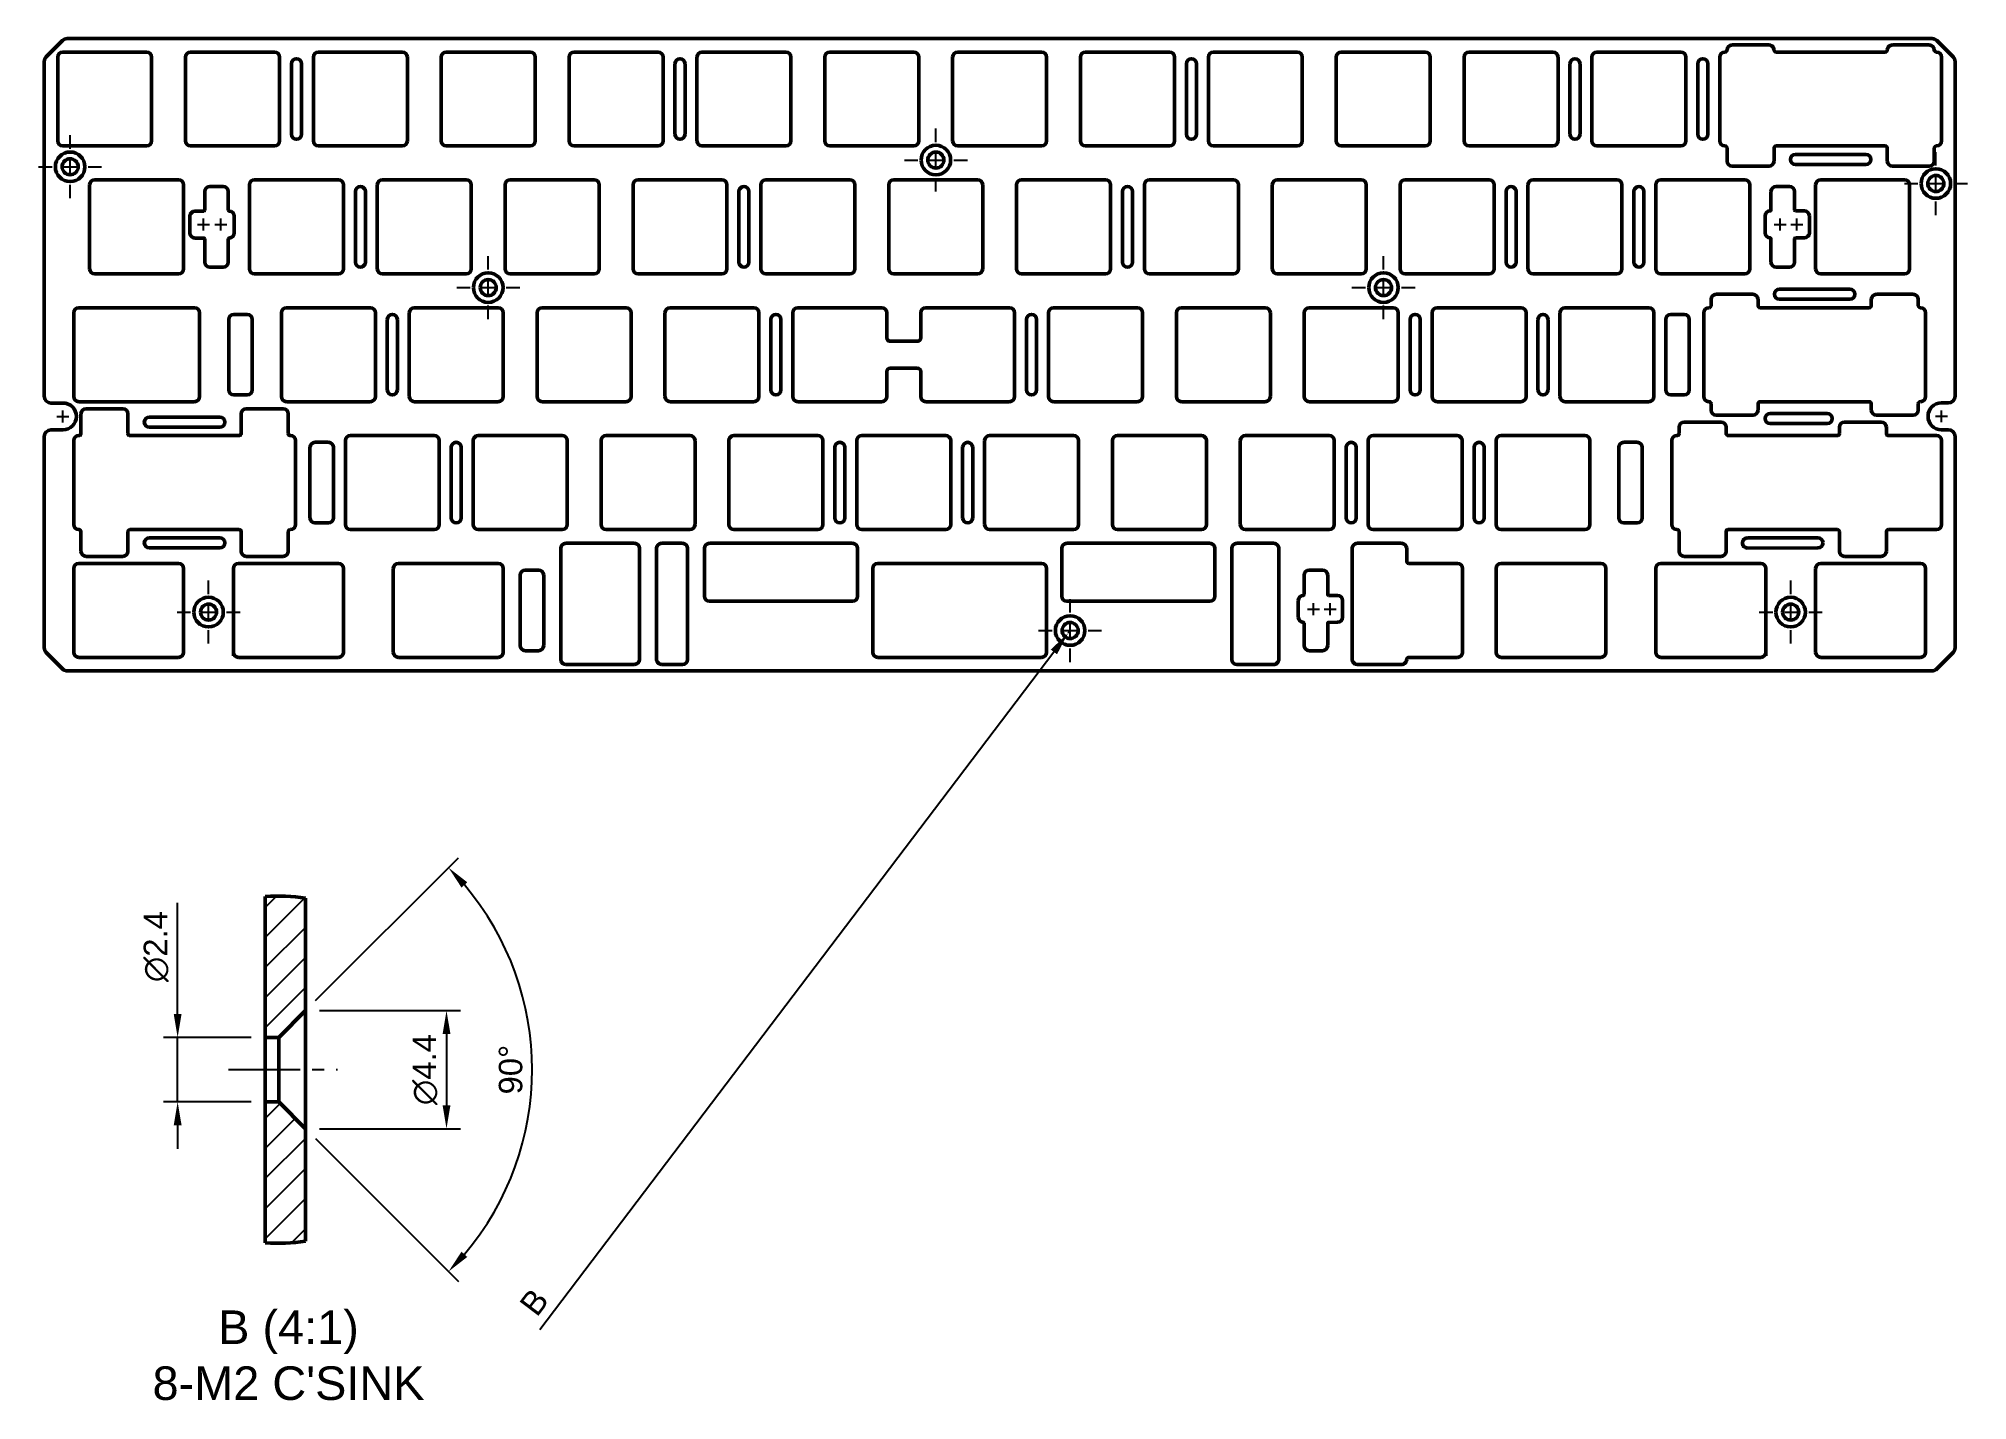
# Model space of a CAD drawing. Header units: millimetres. Extents: x 85 to 372, y 17 to 220.
import ezdxf

# ---------------------------------------------------------------- set-up
doc = ezdxf.new("R2010")
doc.units = ezdxf.units.MM
doc.header["$LTSCALE"] = 0.75
doc.linetypes.add('CENTER2', pattern=[28.575, 19.05, -3.175, 3.175, -3.175])
for name, color, linetype, lineweight in [('FD_Dimensions', 7, 'Continuous', 25), ('Hatching', 7, 'Continuous', 25), ('Smart Centers', 7, 'CENTER2', 25), ('View Labels', 7, 'Continuous', 25), ('Visible', 7, 'Continuous', 50)]:
    doc.layers.add(name, color=color, linetype=linetype, lineweight=lineweight)
doc.styles.get("Standard").update_dxf_attribs({"font": ''})
doc.styles.get('Standard').set_extended_font_data('Arial')
doc.dimstyles.new('Dim-ISO-25', dxfattribs={"dimtxt": 3.5, "dimasz": 3.5, "dimexe": 2.1, "dimexo": 2.1, "dimgap": 1.4, "dimtad": 1, "dimdsep": 46, "dimtxsty": 'Standard', "dimcen": 0, "dimazin": 2, "dimtp": 0.1, "dimtm": 0.1, "dimtfac": 0.714286, "dimtmove": 0, "dimatfit": 3, "dimfxl": 1, "dimarcsym": 0})

msp = doc.modelspace()

# ---------------------------------------------------------------- texts
at = {"layer": 'View Labels', "insert": (122.263, 17.162), "char_height": 5, "width": 53.01025, "attachment_point": 8}
msp.add_mtext("B (4:1)^J8-M2 C'SINK", dxfattribs=at)

# ---------------------------------------------------------------- blocks, each defined once
blk = doc.blocks.new('*U7')
at = {"layer": 'Smart Centers', "color": 0, "ltscale": 0.75, "transparency": 16777216}
for p, q in [((0, 2.68), (0, 4.7)), ((-4.7, 0), (-2.68, 0)), ((2.68, 0), (4.7, 0)), ((0, -4.7), (0, -2.68))]:
    blk.add_line(p, q, dxfattribs=at)
at = {"layer": 'Smart Centers', "color": 0, "linetype": 'Continuous', "ltscale": 0.75, "transparency": 16777216}
for p, q in [((-0.89, 0), (0.89, 0)), ((0, -0.89), (0, 0.89))]:
    blk.add_line(p, q, dxfattribs=at)
blk = doc.blocks.new('*U8')
at = {"layer": 'Smart Centers', "color": 0, "ltscale": 0.75, "transparency": 16777216}
for p, q in [((0, 2.68), (0, 4.7)), ((-4.7, 0), (-2.68, 0)), ((2.68, 0), (4.7, 0)), ((0, -4.7), (0, -2.68))]:
    blk.add_line(p, q, dxfattribs=at)
at = {"layer": 'Smart Centers', "color": 0, "linetype": 'Continuous', "ltscale": 0.75, "transparency": 16777216}
for p, q in [((-0.89, 0), (0.89, 0)), ((0, -0.89), (0, 0.89))]:
    blk.add_line(p, q, dxfattribs=at)
blk = doc.blocks.new('*U9')
at = {"layer": 'Smart Centers', "color": 0, "ltscale": 0.75, "transparency": 16777216}
for p, q in [((0, 2.68), (0, 4.7)), ((-4.7, 0), (-2.68, 0)), ((2.68, 0), (4.7, 0)), ((0, -4.7), (0, -2.68))]:
    blk.add_line(p, q, dxfattribs=at)
at = {"layer": 'Smart Centers', "color": 0, "linetype": 'Continuous', "ltscale": 0.75, "transparency": 16777216}
for p, q in [((-0.89, 0), (0.89, 0)), ((0, -0.89), (0, 0.89))]:
    blk.add_line(p, q, dxfattribs=at)
blk = doc.blocks.new('*U10')
at = {"layer": 'Smart Centers', "color": 0, "ltscale": 0.75, "transparency": 16777216}
for p, q in [((0, 2.68), (0, 4.7)), ((-4.7, 0), (-2.68, 0)), ((2.68, 0), (4.7, 0)), ((0, -4.7), (0, -2.68))]:
    blk.add_line(p, q, dxfattribs=at)
at = {"layer": 'Smart Centers', "color": 0, "linetype": 'Continuous', "ltscale": 0.75, "transparency": 16777216}
for p, q in [((-0.89, 0), (0.89, 0)), ((0, -0.89), (0, 0.89))]:
    blk.add_line(p, q, dxfattribs=at)
blk = doc.blocks.new('*U11')
at = {"layer": 'Smart Centers', "color": 0, "ltscale": 0.75, "transparency": 16777216}
for p, q in [((0, 2.68), (0, 4.7)), ((-4.7, 0), (-2.68, 0)), ((2.68, 0), (4.7, 0)), ((0, -4.7), (0, -2.68))]:
    blk.add_line(p, q, dxfattribs=at)
at = {"layer": 'Smart Centers', "color": 0, "linetype": 'Continuous', "ltscale": 0.75, "transparency": 16777216}
for p, q in [((-0.89, 0), (0.89, 0)), ((0, -0.89), (0, 0.89))]:
    blk.add_line(p, q, dxfattribs=at)
blk = doc.blocks.new('*U12')
at = {"layer": 'Smart Centers', "color": 0, "ltscale": 0.75, "transparency": 16777216}
for p, q in [((0, 2.68), (0, 4.7)), ((-4.7, 0), (-2.68, 0)), ((2.68, 0), (4.7, 0)), ((0, -4.7), (0, -2.68))]:
    blk.add_line(p, q, dxfattribs=at)
at = {"layer": 'Smart Centers', "color": 0, "linetype": 'Continuous', "ltscale": 0.75, "transparency": 16777216}
for p, q in [((-0.89, 0), (0.89, 0)), ((0, -0.89), (0, 0.89))]:
    blk.add_line(p, q, dxfattribs=at)
blk = doc.blocks.new('*U13')
at = {"layer": 'Smart Centers', "color": 0, "ltscale": 0.75, "transparency": 16777216}
for p, q in [((0, 2.68), (0, 4.7)), ((-4.7, 0), (-2.68, 0)), ((2.68, 0), (4.7, 0)), ((0, -4.7), (0, -2.68))]:
    blk.add_line(p, q, dxfattribs=at)
at = {"layer": 'Smart Centers', "color": 0, "linetype": 'Continuous', "ltscale": 0.75, "transparency": 16777216}
for p, q in [((-0.89, 0), (0.89, 0)), ((0, -0.89), (0, 0.89))]:
    blk.add_line(p, q, dxfattribs=at)
blk = doc.blocks.new('*U14')
at = {"layer": 'Smart Centers', "color": 0, "ltscale": 0.75, "transparency": 16777216}
for p, q in [((0, 2.68), (0, 4.7)), ((-4.7, 0), (-2.68, 0)), ((2.68, 0), (4.7, 0)), ((0, -4.7), (0, -2.68))]:
    blk.add_line(p, q, dxfattribs=at)
at = {"layer": 'Smart Centers', "color": 0, "linetype": 'Continuous', "ltscale": 0.75, "transparency": 16777216}
for p, q in [((-0.89, 0), (0.89, 0)), ((0, -0.89), (0, 0.89))]:
    blk.add_line(p, q, dxfattribs=at)
blk = doc.blocks.new('*U15')
at = {"layer": 'Smart Centers', "color": 0, "ltscale": 0.75, "transparency": 16777216}
blk.add_line((-9.5, 0), (6.74, 0), dxfattribs=at)
blk = doc.blocks.new('*D16')
at = {"layer": 'Defpoints', "color": 0, "transparency": 16777216}
for p in [(105.74, 71.25), (118.8, 71.25), (118.8, 61.65)]:
    blk.add_point(p, dxfattribs=at)
at = {"layer": 'FD_Dimensions', "color": 0, "lineweight": -2, "transparency": 16777216}
for p, q in [((105.74, 74.75), (105.74, 91.32)), ((116.7, 71.25), (103.64, 71.25)), ((105.74, 61.65), (105.74, 71.25)), ((116.7, 61.65), (103.64, 61.65)), ((105.74, 58.15), (105.74, 54.65))]:
    blk.add_line(p, q, dxfattribs=at)
at = {"layer": 'FD_Dimensions', "color": 0, "transparency": 16777216}
for points in [[(105.16, 74.75), (106.33, 74.75), (105.74, 71.25)], [(105.16, 58.15), (106.33, 58.15), (105.74, 61.65)]]:
    blk.add_solid(points, dxfattribs=at)
at = {"layer": 'FD_Dimensions', "color": 0, "transparency": 16777216, "insert": (102.55, 84.78), "char_height": 3.5, "attachment_point": 5, "rotation": 90}
blk.add_mtext('∅2.4', dxfattribs=at)
blk = doc.blocks.new('*D17')
at = {"layer": 'Defpoints', "color": 0, "transparency": 16777216}
for p in [(124.8, 75.25), (124.8, 57.65), (145.8, 57.65)]:
    blk.add_point(p, dxfattribs=at)
at = {"layer": 'FD_Dimensions', "color": 0, "lineweight": -2, "transparency": 16777216}
for p, q in [((126.9, 75.25), (147.9, 75.25)), ((145.8, 71.75), (145.8, 61.15)), ((126.9, 57.65), (147.9, 57.65))]:
    blk.add_line(p, q, dxfattribs=at)
at = {"layer": 'FD_Dimensions', "color": 0, "transparency": 16777216}
for points in [[(145.22, 71.75), (146.39, 71.75), (145.8, 75.25)], [(145.22, 61.15), (146.39, 61.15), (145.8, 57.65)]]:
    blk.add_solid(points, dxfattribs=at)
at = {"layer": 'FD_Dimensions', "color": 0, "transparency": 16777216, "insert": (142.61, 66.45), "char_height": 3.5, "attachment_point": 5, "rotation": 90}
blk.add_mtext('∅4.4', dxfattribs=at)
blk = doc.blocks.new('*D18')
at = {"layer": 'Defpoints', "color": 0, "transparency": 16777216}
for p in [(124.8, 75.25), (120.8, 71.25), (120.8, 61.65), (124.8, 57.65), (157.11, 55.44)]:
    blk.add_point(p, dxfattribs=at)
at = {"layer": 'FD_Dimensions', "color": 0, "lineweight": -2, "transparency": 16777216}
for p, q in [((126.29, 76.74), (147.58, 98.03)), ((126.29, 56.17), (147.58, 34.87))]:
    blk.add_line(p, q, dxfattribs=at)
blk.add_arc((116, 66.45), 42.56, 319.7135, 40.2865, dxfattribs=at)
at = {"layer": 'FD_Dimensions', "color": 0, "transparency": 16777216}
for points in [[(148.04, 93.57), (148.9, 94.36), (146.1, 96.54)], [(148.9, 38.54), (148.04, 39.33), (146.1, 36.36)]]:
    blk.add_solid(points, dxfattribs=at)
at = {"layer": 'FD_Dimensions', "color": 0, "transparency": 16777216, "insert": (155.37, 66.45), "char_height": 3.5, "attachment_point": 5, "rotation": 90}
blk.add_mtext('90°', dxfattribs=at)
blk = doc.blocks.new('*D19')
at = {"layer": 'Defpoints', "color": 0, "transparency": 16777216}
for p in [(238.42, 131.47), (238.72, 131.87)]:
    blk.add_point(p, dxfattribs=at)
at = {"layer": 'FD_Dimensions', "color": 0, "lineweight": -2, "transparency": 16777216}
for p, q in [((238.72, 131.87), (238.42, 131.47)), ((159.71, 27.73), (236.3, 128.68))]:
    blk.add_line(p, q, dxfattribs=at)
at = {"layer": 'FD_Dimensions', "color": 0, "transparency": 16777216}
blk.add_solid([(235.84, 129.04), (236.77, 128.33), (238.42, 131.47)], dxfattribs=at)
at = {"layer": 'FD_Dimensions', "color": 0, "transparency": 16777216, "insert": (158.85, 31.81), "char_height": 3.5, "attachment_point": 5, "rotation": 52.8127}
blk.add_mtext('B', dxfattribs=at)
blk = doc.blocks.new('*U20')
at = {"layer": 'Smart Centers', "color": 0, "linetype": 'Continuous', "ltscale": 0.75, "transparency": 16777216}
for p, q in [((-0.89, 0), (0.89, 0)), ((0, -0.89), (0, 0.89))]:
    blk.add_line(p, q, dxfattribs=at)
blk = doc.blocks.new('*U21')
at = {"layer": 'Smart Centers', "color": 0, "linetype": 'Continuous', "ltscale": 0.75, "transparency": 16777216}
for p, q in [((-0.89, 0), (0.89, 0)), ((0, -0.89), (0, 0.89))]:
    blk.add_line(p, q, dxfattribs=at)
blk = doc.blocks.new('*U22')
at = {"layer": 'Smart Centers', "color": 0, "linetype": 'Continuous', "ltscale": 0.75, "transparency": 16777216}
for p, q in [((-0.89, 0), (0.89, 0)), ((0, -0.89), (0, 0.89))]:
    blk.add_line(p, q, dxfattribs=at)
blk = doc.blocks.new('*U23')
at = {"layer": 'Smart Centers', "color": 0, "linetype": 'Continuous', "ltscale": 0.75, "transparency": 16777216}
for p, q in [((-0.89, 0), (0.89, 0)), ((0, -0.89), (0, 0.89))]:
    blk.add_line(p, q, dxfattribs=at)
blk = doc.blocks.new('*U24')
at = {"layer": 'Smart Centers', "color": 0, "linetype": 'Continuous', "ltscale": 0.75, "transparency": 16777216}
for p, q in [((-0.89, 0), (0.89, 0)), ((0, -0.89), (0, 0.89))]:
    blk.add_line(p, q, dxfattribs=at)
blk = doc.blocks.new('*U25')
at = {"layer": 'Smart Centers', "color": 0, "linetype": 'Continuous', "ltscale": 0.75, "transparency": 16777216}
for p, q in [((-0.89, 0), (0.89, 0)), ((0, -0.89), (0, 0.89))]:
    blk.add_line(p, q, dxfattribs=at)
blk = doc.blocks.new('*U27')
at = {"layer": 'Smart Centers', "color": 0, "linetype": 'Continuous', "ltscale": 0.75, "transparency": 16777216}
for p, q in [((-0.89, 0), (0.89, 0)), ((0, -0.89), (0, 0.89))]:
    blk.add_line(p, q, dxfattribs=at)
blk = doc.blocks.new('*U28')
at = {"layer": 'Smart Centers', "color": 0, "linetype": 'Continuous', "ltscale": 0.75, "transparency": 16777216}
for p, q in [((-0.89, 0), (0.89, 0)), ((0, -0.89), (0, 0.89))]:
    blk.add_line(p, q, dxfattribs=at)

# ---------------------------------------------------------------- dimensions: what is measured, and where the dimension line sits
at = {"layer": 'FD_Dimensions'}
dim = msp.add_radius_dim(center=(238.721, 131.87, 0.75), mpoint=(238.419, 131.471, 0.75), text='B', dimstyle='Dim-ISO-25', override={"dimse1": 1, "dimtol": 1, "dimtp": 0.3, "dimtm": 0}, dxfattribs=at)
dim.commit()
dim.dimension.update_dxf_attribs({"geometry": '*D19', "text_midpoint": (161.362, 29.906, 0.75), "dimtype": 164})
dim = msp.add_angular_dim_2l(base=(157.109, 55.437), line1=((124.803, 57.651), (120.803, 61.651)), line2=((120.803, 71.251), (124.803, 75.251)), dimstyle='Dim-ISO-25', override={"dimlfac": 0.25, "dimpost": '', "dimclrd": 0, "dimclre": 0}, dxfattribs=at)
dim.commit()
dim.dimension.update_dxf_attribs({"geometry": '*D18', "text_midpoint": (155.369, 66.451)})
for p1, p2, distance, picture, middle in [((118.803, 61.651), (118.803, 71.251), 13.06, '*D16', (102.545, 84.784)), ((124.803, 75.251), (124.803, 57.651), 21, '*D17', (142.605, 66.451))]:
    dim = msp.add_aligned_dim(p1=p1, p2=p2, distance=distance, text='∅<>', dimstyle='Dim-ISO-25', override={"dimlfac": 0.25, "dimclrd": 0, "dimclre": 0}, dxfattribs=at)
    dim.commit()
    dim.dimension.update_dxf_attribs({"geometry": picture, "text_midpoint": middle})

# ---------------------------------------------------------------- hatches: boundary and pattern name
at = {"layer": 'Hatching'}
h = msp.add_hatch(dxfattribs=at)
h.set_pattern_fill('ANSI31', color=256, style=0)
h.set_pattern_definition([(45, (38.1588, -12.4726), (-2.245064, 2.245064), [])])
edge = h.paths.add_edge_path(flags=0)
edge.add_line((118.803, 71.251), (120.803, 71.251))
edge.add_line((120.803, 71.251), (124.803, 75.251))
edge.add_line((124.803, 75.251), (124.803, 92.006))
edge.add_ellipse((120.803, 66.451), major_axis=(2, -25.788), ratio=1, start_angle=166.66906, end_angle=180)
edge.add_line((118.803, 92.24), (118.803, 71.251))
edge = h.paths.add_edge_path(flags=0)
edge.add_line((120.803, 61.651), (118.803, 61.651))
edge.add_line((118.803, 61.651), (118.803, 40.663))
edge.add_ellipse((120.803, 66.451), major_axis=(-4, 25.554), ratio=1, start_angle=166.66906, end_angle=180)
edge.add_line((124.803, 40.897), (124.803, 57.651))
edge.add_line((124.803, 57.651), (120.803, 61.651))

# ---------------------------------------------------------------- linework, layer by layer
at = {"layer": 'Visible'}
for p, q in [((88.578, 219.778, 0.75), (86.163, 217.364, 0.75)), ((367.156, 220.071, 0.75), (89.285, 220.071, 0.75)), ((337.357, 219.12, 0.75), (342.857, 219.121, 0.75)), ((361.234, 219.121, 0.75), (366.734, 219.118, 0.75)), ((370.278, 217.364, 0.75), (367.863, 219.778, 0.75)), ((85.871, 216.657, 0.75), (85.871, 166.77, 0.75)), ((87.871, 204.821, 0.75), (87.871, 217.321, 0.75)), ((88.621, 218.071, 0.75), (101.121, 218.071, 0.75)), ((101.871, 217.321, 0.75), (101.871, 204.821, 0.75)), ((106.921, 204.821, 0.75), (106.921, 217.321, 0.75)), ((107.671, 218.071, 0.75), (120.171, 218.071, 0.75)), ((120.921, 217.321, 0.75), (120.921, 204.821, 0.75)), ((122.696, 205.821, 0.75), (122.696, 216.321, 0.75)), ((124.196, 216.321, 0.75), (124.196, 205.821, 0.75)), ((125.971, 204.821, 0.75), (125.971, 217.321, 0.75)), ((126.721, 218.071, 0.75), (139.221, 218.071, 0.75)), ((139.971, 217.321, 0.75), (139.971, 204.821, 0.75)), ((145.021, 204.821, 0.75), (145.021, 217.321, 0.75)), ((145.771, 218.071, 0.75), (158.271, 218.071, 0.75)), ((159.021, 217.321, 0.75), (159.021, 204.821, 0.75)), ((164.071, 204.821, 0.75), (164.071, 217.321, 0.75)), ((164.821, 218.071, 0.75), (177.321, 218.071, 0.75)), ((178.071, 217.321, 0.75), (178.071, 204.821, 0.75)), ((179.846, 205.821, 0.75), (179.846, 216.321, 0.75)), ((181.346, 216.321, 0.75), (181.346, 205.821, 0.75)), ((183.121, 204.821, 0.75), (183.121, 217.321, 0.75)), ((183.871, 218.071, 0.75), (196.371, 218.071, 0.75)), ((197.121, 217.321, 0.75), (197.121, 204.821, 0.75)), ((202.171, 204.821, 0.75), (202.171, 217.321, 0.75)), ((202.921, 218.071, 0.75), (215.421, 218.071, 0.75)), ((216.171, 217.321, 0.75), (216.171, 204.821, 0.75)), ((221.221, 204.821, 0.75), (221.221, 217.321, 0.75)), ((221.971, 218.071, 0.75), (234.471, 218.071, 0.75)), ((235.221, 217.321, 0.75), (235.221, 204.821, 0.75)), ((240.271, 204.821, 0.75), (240.271, 217.321, 0.75)), ((241.021, 218.071, 0.75), (253.521, 218.071, 0.75)), ((254.271, 217.321, 0.75), (254.271, 204.821, 0.75)), ((256.046, 205.821, 0.75), (256.046, 216.321, 0.75)), ((257.546, 216.321, 0.75), (257.546, 205.821, 0.75)), ((259.321, 204.821, 0.75), (259.321, 217.321, 0.75)), ((260.071, 218.071, 0.75), (272.571, 218.071, 0.75)), ((273.321, 217.321, 0.75), (273.321, 204.821, 0.75)), ((278.371, 204.821, 0.75), (278.371, 217.321, 0.75)), ((279.121, 218.071, 0.75), (291.621, 218.071, 0.75)), ((292.371, 217.321, 0.75), (292.371, 204.821, 0.75)), ((297.421, 204.821, 0.75), (297.421, 217.321, 0.75)), ((298.171, 218.071, 0.75), (310.671, 218.071, 0.75)), ((311.421, 217.321, 0.75), (311.421, 204.821, 0.75)), ((313.196, 205.821, 0.75), (313.196, 216.321, 0.75)), ((314.696, 216.321, 0.75), (314.696, 205.821, 0.75)), ((316.471, 204.821, 0.75), (316.471, 217.321, 0.75)), ((317.221, 218.071, 0.75), (329.721, 218.071, 0.75)), ((330.471, 217.321, 0.75), (330.471, 204.821, 0.75)), ((332.246, 205.821, 0.75), (332.246, 216.321, 0.75)), ((333.746, 216.321, 0.75), (333.746, 205.821, 0.75)), ((335.521, 204.821, 0.75), (335.521, 217.321, 0.75)), ((336.271, 218.071, 0.75), (336.308, 218.071, 0.75)), ((343.908, 218.071, 0.75), (360.184, 218.071, 0.75)), ((367.784, 218.071, 0.75), (367.821, 218.071, 0.75)), ((368.571, 217.321, 0.75), (368.571, 204.821, 0.75)), ((370.571, 166.789, 0.75), (370.571, 216.657, 0.75)), ((101.121, 204.071, 0.75), (88.621, 204.071, 0.75)), ((120.171, 204.071, 0.75), (107.671, 204.071, 0.75)), ((139.221, 204.071, 0.75), (126.721, 204.071, 0.75)), ((158.271, 204.071, 0.75), (145.771, 204.071, 0.75)), ((177.321, 204.071, 0.75), (164.821, 204.071, 0.75)), ((196.371, 204.071, 0.75), (183.871, 204.071, 0.75)), ((215.421, 204.071, 0.75), (202.921, 204.071, 0.75)), ((234.471, 204.071, 0.75), (221.971, 204.071, 0.75)), ((253.521, 204.071, 0.75), (241.021, 204.071, 0.75)), ((272.571, 204.071, 0.75), (260.071, 204.071, 0.75)), ((291.621, 204.071, 0.75), (279.121, 204.071, 0.75)), ((310.671, 204.071, 0.75), (298.171, 204.071, 0.75)), ((329.721, 204.071, 0.75), (317.221, 204.071, 0.75)), ((336.308, 204.071, 0.75), (336.271, 204.071, 0.75)), ((360.184, 204.071, 0.75), (343.908, 204.071, 0.75)), ((367.821, 204.071, 0.75), (367.784, 204.071, 0.75)), ((336.608, 201.821, 0.75), (336.608, 203.771, 0.75)), ((343.608, 203.771, 0.75), (343.608, 201.821, 0.75)), ((346.796, 202.821, 0.75), (357.296, 202.821, 0.75)), ((357.296, 201.321, 0.75), (346.796, 201.321, 0.75)), ((360.484, 201.821, 0.75), (360.484, 203.771, 0.75)), ((367.484, 203.771, 0.75), (367.484, 201.821, 0.75)), ((93.383, 199.021, 0.75), (105.883, 199.021, 0.75)), ((117.196, 199.021, 0.75), (129.696, 199.021, 0.75)), ((136.246, 199.021, 0.75), (148.746, 199.021, 0.75)), ((155.296, 199.021, 0.75), (167.796, 199.021, 0.75)), ((174.346, 199.021, 0.75), (186.846, 199.021, 0.75)), ((193.396, 199.021, 0.75), (205.896, 199.021, 0.75)), ((212.446, 199.021, 0.75), (224.946, 199.021, 0.75)), ((231.496, 199.021, 0.75), (243.996, 199.021, 0.75)), ((250.546, 199.021, 0.75), (263.046, 199.021, 0.75)), ((269.596, 199.021, 0.75), (282.096, 199.021, 0.75)), ((288.646, 199.021, 0.75), (301.146, 199.021, 0.75)), ((307.696, 199.021, 0.75), (320.196, 199.021, 0.75)), ((326.746, 199.021, 0.75), (339.246, 199.021, 0.75)), ((342.858, 201.071, 0.75), (337.358, 201.071, 0.75)), ((350.557, 199.021, 0.75), (363.057, 199.021, 0.75)), ((366.734, 201.071, 0.75), (361.234, 201.071, 0.75)), ((92.633, 185.771, 0.75), (92.633, 198.271, 0.75)), ((106.633, 198.271, 0.75), (106.633, 185.771, 0.75)), ((109.789, 194.484, 0.75), (109.789, 197.271, 0.75)), ((110.539, 198.021, 0.75), (112.539, 198.021, 0.75)), ((113.289, 197.271, 0.75), (113.289, 194.484, 0.75)), ((116.446, 185.771, 0.75), (116.446, 198.271, 0.75)), ((130.446, 198.271, 0.75), (130.446, 185.771, 0.75)), ((132.221, 186.771, 0.75), (132.221, 197.271, 0.75)), ((133.721, 197.271, 0.75), (133.721, 186.771, 0.75)), ((135.496, 185.771, 0.75), (135.496, 198.271, 0.75)), ((149.496, 198.271, 0.75), (149.496, 185.771, 0.75)), ((154.546, 185.771, 0.75), (154.546, 198.271, 0.75)), ((168.546, 198.271, 0.75), (168.546, 185.771, 0.75)), ((173.596, 185.771, 0.75), (173.596, 198.271, 0.75)), ((187.596, 198.271, 0.75), (187.596, 185.771, 0.75)), ((189.371, 186.771, 0.75), (189.371, 197.271, 0.75)), ((190.871, 197.271, 0.75), (190.871, 186.771, 0.75)), ((192.646, 185.771, 0.75), (192.646, 198.271, 0.75)), ((206.646, 198.271, 0.75), (206.646, 185.771, 0.75)), ((211.696, 185.771, 0.75), (211.696, 198.271, 0.75)), ((225.696, 198.271, 0.75), (225.696, 185.771, 0.75)), ((230.746, 185.771, 0.75), (230.746, 198.271, 0.75)), ((244.746, 198.271, 0.75), (244.746, 185.771, 0.75)), ((246.521, 186.771, 0.75), (246.521, 197.271, 0.75)), ((248.021, 197.271, 0.75), (248.021, 186.771, 0.75)), ((249.796, 185.771, 0.75), (249.796, 198.271, 0.75)), ((263.796, 198.271, 0.75), (263.796, 185.771, 0.75)), ((268.846, 185.771, 0.75), (268.846, 198.271, 0.75)), ((282.846, 198.271, 0.75), (282.846, 185.771, 0.75)), ((287.896, 185.771, 0.75), (287.896, 198.271, 0.75)), ((301.896, 198.271, 0.75), (301.896, 185.771, 0.75)), ((303.671, 186.771, 0.75), (303.671, 197.271, 0.75)), ((305.171, 197.271, 0.75), (305.171, 186.771, 0.75)), ((306.946, 185.771, 0.75), (306.946, 198.271, 0.75)), ((320.946, 198.271, 0.75), (320.946, 185.771, 0.75)), ((322.721, 186.771, 0.75), (322.721, 197.271, 0.75)), ((324.221, 197.271, 0.75), (324.221, 186.771, 0.75)), ((325.996, 185.771, 0.75), (325.996, 198.271, 0.75)), ((339.996, 198.271, 0.75), (339.996, 185.771, 0.75)), ((343.152, 197.271, 0.75), (343.148, 194.518, 0.75)), ((343.902, 198.021, 0.75), (345.902, 198.021, 0.75)), ((346.652, 197.271, 0.75), (346.652, 194.524, 0.75)), ((349.807, 185.771, 0.75), (349.807, 198.271, 0.75)), ((363.807, 198.271, 0.75), (363.807, 185.771, 0.75)), ((107.569, 191.102, 0.75), (107.565, 193.6, 0.75)), ((108.315, 194.35, 0.75), (109.66, 194.356, 0.75)), ((114.168, 193.606, 0.75), (114.172, 191.107, 0.75)), ((342.273, 191.141, 0.75), (342.269, 193.64, 0.75)), ((348.122, 194.395, 0.75), (346.78, 194.395, 0.75)), ((348.872, 193.645, 0.75), (348.876, 191.146, 0.75)), ((108.319, 190.352, 0.75), (109.661, 190.352, 0.75)), ((109.789, 186.771, 0.75), (109.789, 190.223, 0.75)), ((113.289, 186.771, 0.75), (113.293, 190.229, 0.75)), ((343.152, 186.771, 0.75), (343.152, 190.263, 0.75)), ((346.653, 190.263, 0.75), (346.652, 186.771, 0.75)), ((348.126, 190.396, 0.75), (346.781, 190.391, 0.75)), ((105.883, 185.021, 0.75), (93.383, 185.021, 0.75)), ((112.539, 186.021, 0.75), (110.539, 186.021, 0.75)), ((129.696, 185.021, 0.75), (117.196, 185.021, 0.75)), ((148.746, 185.021, 0.75), (136.246, 185.021, 0.75)), ((167.796, 185.021, 0.75), (155.296, 185.021, 0.75)), ((186.846, 185.021, 0.75), (174.346, 185.021, 0.75)), ((205.896, 185.021, 0.75), (193.396, 185.021, 0.75)), ((224.946, 185.021, 0.75), (212.446, 185.021, 0.75)), ((243.996, 185.021, 0.75), (231.496, 185.021, 0.75)), ((263.046, 185.021, 0.75), (250.546, 185.021, 0.75)), ((282.096, 185.021, 0.75), (269.596, 185.021, 0.75)), ((301.146, 185.021, 0.75), (288.646, 185.021, 0.75)), ((320.196, 185.021, 0.75), (307.696, 185.021, 0.75)), ((339.246, 185.021, 0.75), (326.746, 185.021, 0.75)), ((345.902, 186.021, 0.75), (343.902, 186.021, 0.75)), ((363.057, 185.021, 0.75), (350.557, 185.021, 0.75)), ((334.226, 180.271, 0.75), (334.226, 181.221, 0.75)), ((334.976, 181.971, 0.75), (340.476, 181.971, 0.75)), ((341.226, 181.221, 0.75), (341.226, 180.271, 0.75)), ((344.414, 182.721, 0.75), (354.914, 182.721, 0.75)), ((354.914, 181.221, 0.75), (344.414, 181.221, 0.75)), ((358.102, 181.221, 0.75), (358.102, 180.271, 0.75)), ((364.352, 181.971, 0.75), (358.852, 181.971, 0.75)), ((365.102, 180.271, 0.75), (365.102, 181.221, 0.75)), ((90.252, 166.721, 0.75), (90.252, 179.221, 0.75)), ((91.002, 179.971, 0.75), (108.264, 179.971, 0.75)), ((109.014, 179.221, 0.75), (109.014, 166.721, 0.75)), ((113.361, 167.721, 0.75), (113.361, 178.221, 0.75)), ((114.111, 178.971, 0.75), (116.111, 178.971, 0.75)), ((116.861, 178.221, 0.75), (116.861, 167.721, 0.75)), ((121.208, 166.721, 0.75), (121.208, 179.221, 0.75)), ((121.958, 179.971, 0.75), (134.458, 179.971, 0.75)), ((135.208, 179.221, 0.75), (135.208, 166.721, 0.75)), ((136.983, 167.721, 0.75), (136.983, 178.221, 0.75)), ((138.483, 178.221, 0.75), (138.483, 167.721, 0.75)), ((140.258, 166.721, 0.75), (140.258, 179.221, 0.75)), ((141.008, 179.971, 0.75), (153.508, 179.971, 0.75)), ((154.258, 179.221, 0.75), (154.258, 166.721, 0.75)), ((159.308, 166.721, 0.75), (159.308, 179.221, 0.75)), ((160.058, 179.971, 0.75), (172.558, 179.971, 0.75)), ((173.308, 179.221, 0.75), (173.308, 166.721, 0.75)), ((178.358, 166.721, 0.75), (178.358, 179.221, 0.75)), ((179.108, 179.971, 0.75), (191.608, 179.971, 0.75)), ((192.358, 179.221, 0.75), (192.358, 166.721, 0.75)), ((194.133, 167.721, 0.75), (194.133, 178.221, 0.75)), ((195.633, 178.221, 0.75), (195.633, 167.721, 0.75)), ((197.408, 166.721, 0.75), (197.408, 179.221, 0.75)), ((198.158, 179.971, 0.75), (210.658, 179.971, 0.75)), ((211.408, 179.221, 0.75), (211.408, 175.47, 0.75)), ((216.458, 175.47, 0.75), (216.458, 179.221, 0.75)), ((217.208, 179.971, 0.75), (229.708, 179.971, 0.75)), ((230.458, 179.221, 0.75), (230.458, 166.721, 0.75)), ((232.233, 167.721, 0.75), (232.233, 178.221, 0.75)), ((233.733, 178.221, 0.75), (233.733, 167.721, 0.75)), ((235.508, 166.721, 0.75), (235.508, 179.221, 0.75)), ((236.258, 179.971, 0.75), (248.758, 179.971, 0.75)), ((249.508, 179.221, 0.75), (249.508, 166.721, 0.75)), ((254.558, 166.721, 0.75), (254.558, 179.221, 0.75)), ((255.308, 179.971, 0.75), (267.808, 179.971, 0.75)), ((268.558, 179.221, 0.75), (268.558, 166.721, 0.75)), ((273.608, 166.721, 0.75), (273.608, 179.221, 0.75)), ((274.358, 179.971, 0.75), (286.858, 179.971, 0.75)), ((287.608, 179.221, 0.75), (287.608, 166.721, 0.75)), ((289.383, 167.721, 0.75), (289.383, 178.221, 0.75)), ((290.883, 178.221, 0.75), (290.883, 167.721, 0.75)), ((292.658, 166.721, 0.75), (292.658, 179.221, 0.75)), ((293.408, 179.971, 0.75), (305.908, 179.971, 0.75)), ((306.658, 179.221, 0.75), (306.658, 166.721, 0.75)), ((308.433, 167.721, 0.75), (308.433, 178.221, 0.75)), ((309.933, 178.221, 0.75), (309.933, 167.721, 0.75)), ((311.708, 166.721, 0.75), (311.708, 179.221, 0.75)), ((312.458, 179.971, 0.75), (324.958, 179.971, 0.75)), ((325.708, 179.221, 0.75), (325.708, 166.721, 0.75)), ((327.483, 178.221, 0.75), (327.483, 167.721, 0.75)), ((328.233, 178.971, 0.75), (330.233, 178.971, 0.75)), ((330.983, 178.221, 0.75), (330.983, 167.721, 0.75)), ((333.139, 166.721, 0.75), (333.139, 179.221, 0.75)), ((341.526, 179.971, 0.75), (357.802, 179.971, 0.75)), ((365.402, 179.971, 0.75), (365.439, 179.971, 0.75)), ((366.189, 179.221, 0.75), (366.189, 166.721, 0.75)), ((211.908, 174.97, 0.75), (215.958, 174.97, 0.75)), ((211.408, 170.47, 0.75), (211.408, 166.721, 0.75)), ((215.958, 170.97, 0.75), (211.908, 170.97, 0.75)), ((216.458, 166.721, 0.75), (216.458, 170.47, 0.75)), ((116.111, 166.971, 0.75), (114.111, 166.971, 0.75)), ((330.233, 166.971, 0.75), (328.233, 166.971, 0.75)), ((86.871, 165.77, 0.75), (88.649, 165.77, 0.75)), ((108.264, 165.971, 0.75), (91.002, 165.971, 0.75)), ((91.339, 161.221, 0.75), (91.339, 164.171, 0.75)), ((92.089, 164.921, 0.75), (97.589, 164.921, 0.75)), ((98.339, 164.171, 0.75), (98.339, 161.221, 0.75)), ((115.215, 161.221, 0.75), (115.215, 164.171, 0.75)), ((115.965, 164.921, 0.75), (121.465, 164.921, 0.75)), ((134.458, 165.971, 0.75), (121.958, 165.971, 0.75)), ((122.215, 164.171, 0.75), (122.215, 161.221, 0.75)), ((153.508, 165.971, 0.75), (141.008, 165.971, 0.75)), ((172.558, 165.971, 0.75), (160.058, 165.971, 0.75)), ((191.608, 165.971, 0.75), (179.108, 165.971, 0.75)), ((210.658, 165.971, 0.75), (198.158, 165.971, 0.75)), ((229.708, 165.971, 0.75), (217.208, 165.971, 0.75)), ((248.758, 165.971, 0.75), (236.258, 165.971, 0.75)), ((267.808, 165.971, 0.75), (255.308, 165.971, 0.75)), ((286.858, 165.971, 0.75), (274.358, 165.971, 0.75)), ((305.908, 165.971, 0.75), (293.408, 165.971, 0.75)), ((324.958, 165.971, 0.75), (312.458, 165.971, 0.75)), ((333.926, 165.971, 0.75), (333.889, 165.971, 0.75)), ((334.226, 164.721, 0.75), (334.226, 165.671, 0.75)), ((340.476, 163.971, 0.75), (334.976, 163.971, 0.75)), ((341.226, 165.671, 0.75), (341.226, 164.721, 0.75)), ((357.802, 165.971, 0.75), (341.526, 165.971, 0.75)), ((343.033, 164.196, 0.75), (351.533, 164.196, 0.75)), ((358.102, 165.671, 0.75), (358.102, 164.721, 0.75)), ((358.852, 163.971, 0.75), (364.352, 163.971, 0.75)), ((365.102, 164.721, 0.75), (365.102, 165.671, 0.75)), ((368.549, 165.789, 0.75), (369.571, 165.789, 0.75)), ((88.649, 161.77, 0.75), (86.871, 161.77, 0.75)), ((101.527, 163.671, 0.75), (112.027, 163.671, 0.75)), ((112.027, 162.171, 0.75), (101.527, 162.171, 0.75)), ((329.464, 161.221, 0.75), (329.464, 162.171, 0.75)), ((330.214, 162.921, 0.75), (335.714, 162.921, 0.75)), ((336.464, 162.171, 0.75), (336.464, 161.221, 0.75)), ((351.533, 162.696, 0.75), (343.033, 162.696, 0.75)), ((353.34, 161.221, 0.75), (353.34, 162.171, 0.75)), ((354.09, 162.921, 0.75), (359.59, 162.921, 0.75)), ((360.34, 162.171, 0.75), (360.34, 161.221, 0.75)), ((369.571, 161.789, 0.75), (368.549, 161.789, 0.75)), ((85.871, 160.77, 0.75), (85.871, 129.285, 0.75)), ((90.252, 147.671, 0.75), (90.252, 160.171, 0.75)), ((91.002, 160.921, 0.75), (91.039, 160.921, 0.75)), ((98.639, 160.921, 0.75), (114.915, 160.921, 0.75)), ((123.302, 160.171, 0.75), (123.302, 147.671, 0.75)), ((125.458, 148.671, 0.75), (125.458, 159.171, 0.75)), ((126.208, 159.921, 0.75), (128.208, 159.921, 0.75)), ((128.958, 159.171, 0.75), (128.958, 148.671, 0.75)), ((130.733, 147.671, 0.75), (130.733, 160.171, 0.75)), ((131.483, 160.921, 0.75), (143.983, 160.921, 0.75)), ((144.733, 160.171, 0.75), (144.733, 147.671, 0.75)), ((146.508, 148.671, 0.75), (146.508, 159.171, 0.75)), ((148.008, 159.171, 0.75), (148.008, 148.671, 0.75)), ((149.783, 147.671, 0.75), (149.783, 160.171, 0.75)), ((150.533, 160.921, 0.75), (163.033, 160.921, 0.75)), ((163.783, 160.171, 0.75), (163.783, 147.671, 0.75)), ((168.833, 147.671, 0.75), (168.833, 160.171, 0.75)), ((169.583, 160.921, 0.75), (182.083, 160.921, 0.75)), ((182.833, 160.171, 0.75), (182.833, 147.671, 0.75)), ((187.883, 147.671, 0.75), (187.883, 160.171, 0.75)), ((188.633, 160.921, 0.75), (201.133, 160.921, 0.75)), ((201.883, 160.171, 0.75), (201.883, 147.671, 0.75)), ((203.658, 148.671, 0.75), (203.658, 159.171, 0.75)), ((205.158, 159.171, 0.75), (205.158, 148.671, 0.75)), ((206.933, 147.671, 0.75), (206.933, 160.171, 0.75)), ((207.683, 160.921, 0.75), (220.183, 160.921, 0.75)), ((220.933, 160.171, 0.75), (220.933, 147.671, 0.75)), ((222.708, 148.671, 0.75), (222.708, 159.171, 0.75)), ((224.208, 159.171, 0.75), (224.208, 148.671, 0.75)), ((225.983, 147.671, 0.75), (225.983, 160.171, 0.75)), ((226.733, 160.921, 0.75), (239.233, 160.921, 0.75)), ((239.983, 160.171, 0.75), (239.983, 147.671, 0.75)), ((245.033, 147.671, 0.75), (245.033, 160.171, 0.75)), ((245.783, 160.921, 0.75), (258.283, 160.921, 0.75)), ((259.033, 160.171, 0.75), (259.033, 147.671, 0.75)), ((264.083, 147.671, 0.75), (264.083, 160.171, 0.75)), ((264.833, 160.921, 0.75), (277.333, 160.921, 0.75)), ((278.083, 160.171, 0.75), (278.083, 147.671, 0.75)), ((279.858, 148.671, 0.75), (279.858, 159.171, 0.75)), ((281.358, 159.171, 0.75), (281.358, 148.671, 0.75)), ((283.133, 147.671, 0.75), (283.133, 160.171, 0.75)), ((283.883, 160.921, 0.75), (296.383, 160.921, 0.75)), ((297.133, 160.171, 0.75), (297.133, 147.671, 0.75)), ((298.908, 148.671, 0.75), (298.908, 159.171, 0.75)), ((300.408, 159.171, 0.75), (300.408, 148.671, 0.75)), ((302.183, 147.671, 0.75), (302.183, 160.171, 0.75)), ((302.933, 160.921, 0.75), (315.433, 160.921, 0.75)), ((316.183, 160.171, 0.75), (316.183, 147.671, 0.75)), ((320.477, 148.671, 0.75), (320.477, 159.171, 0.75)), ((321.227, 159.921, 0.75), (323.227, 159.921, 0.75)), ((323.977, 159.171, 0.75), (323.977, 148.671, 0.75)), ((328.377, 147.671, 0.75), (328.377, 160.171, 0.75)), ((329.127, 160.921, 0.75), (329.164, 160.921, 0.75)), ((336.764, 160.921, 0.75), (353.04, 160.921, 0.75)), ((360.64, 160.921, 0.75), (367.821, 160.921, 0.75)), ((368.571, 160.171, 0.75), (368.571, 147.671, 0.75)), ((370.571, 129.285, 0.75), (370.571, 160.789, 0.75)), ((91.039, 146.921, 0.75), (91.002, 146.921, 0.75)), ((91.339, 143.671, 0.75), (91.339, 146.621, 0.75)), ((98.339, 146.621, 0.75), (98.339, 143.671, 0.75)), ((114.915, 146.921, 0.75), (98.639, 146.921, 0.75)), ((115.215, 143.671, 0.75), (115.215, 146.621, 0.75)), ((122.215, 146.621, 0.75), (122.215, 143.671, 0.75)), ((128.208, 147.921, 0.75), (126.208, 147.921, 0.75)), ((143.983, 146.921, 0.75), (131.483, 146.921, 0.75)), ((163.033, 146.921, 0.75), (150.533, 146.921, 0.75)), ((182.083, 146.921, 0.75), (169.583, 146.921, 0.75)), ((201.133, 146.921, 0.75), (188.633, 146.921, 0.75)), ((220.183, 146.921, 0.75), (207.683, 146.921, 0.75)), ((239.233, 146.921, 0.75), (226.733, 146.921, 0.75)), ((258.283, 146.921, 0.75), (245.783, 146.921, 0.75)), ((277.333, 146.921, 0.75), (264.833, 146.921, 0.75)), ((296.383, 146.921, 0.75), (283.883, 146.921, 0.75)), ((315.433, 146.921, 0.75), (302.933, 146.921, 0.75)), ((323.227, 147.921, 0.75), (321.227, 147.921, 0.75)), ((329.164, 146.921, 0.75), (329.127, 146.921, 0.75)), ((329.464, 143.671, 0.75), (329.464, 146.621, 0.75)), ((336.464, 146.621, 0.75), (336.464, 143.671, 0.75)), ((353.04, 146.921, 0.75), (336.764, 146.921, 0.75)), ((353.34, 143.671, 0.75), (353.34, 146.621, 0.75)), ((360.34, 146.621, 0.75), (360.34, 143.671, 0.75)), ((367.821, 146.921, 0.75), (360.64, 146.921, 0.75)), ((101.527, 145.671, 0.75), (112.027, 145.671, 0.75)), ((112.027, 144.171, 0.75), (101.527, 144.171, 0.75)), ((162.814, 127.572, 0.75), (162.814, 144.121, 0.75)), ((163.564, 144.871, 0.75), (173.833, 144.871, 0.75)), ((174.583, 127.572, 0.75), (174.583, 144.121, 0.75)), ((177.102, 127.572, 0.75), (177.102, 144.121, 0.75)), ((180.977, 144.871, 0.75), (177.852, 144.871, 0.75)), ((181.727, 127.572, 0.75), (181.727, 144.121, 0.75)), ((184.227, 136.999, 0.75), (184.227, 144.121, 0.75)), ((184.977, 144.871, 0.75), (206.314, 144.871, 0.75)), ((207.064, 144.121, 0.75), (207.064, 136.999, 0.75)), ((237.471, 136.999, 0.75), (237.471, 144.121, 0.75)), ((238.221, 144.871, 0.75), (259.558, 144.871, 0.75)), ((260.308, 144.121, 0.75), (260.308, 136.999, 0.75)), ((262.808, 127.572, 0.75), (262.808, 144.121, 0.75)), ((263.558, 144.871, 0.75), (269.064, 144.871, 0.75)), ((269.814, 127.572, 0.75), (269.814, 144.121, 0.75)), ((280.752, 127.572, 0.75), (280.752, 144.121, 0.75)), ((281.502, 144.871, 0.75), (288.121, 144.871, 0.75)), ((288.871, 144.121, 0.75), (288.871, 142.171, 0.75)), ((338.902, 144.916, 0.75), (338.902, 144.921, 0.75)), ((339.652, 145.671, 0.75), (350.152, 145.671, 0.75)), ((350.152, 144.17, 0.75), (339.652, 144.166, 0.75)), ((350.902, 144.921, 0.75), (350.902, 144.92, 0.75)), ((90.252, 128.621, 0.75), (90.252, 141.121, 0.75)), ((91.002, 141.871, 0.75), (105.883, 141.871, 0.75)), ((97.589, 142.921, 0.75), (92.089, 142.921, 0.75)), ((106.633, 141.121, 0.75), (106.633, 128.621, 0.75)), ((114.064, 128.121, 0.75), (114.064, 141.121, 0.75)), ((114.814, 141.871, 0.75), (129.696, 141.871, 0.75)), ((121.465, 142.921, 0.75), (115.965, 142.921, 0.75)), ((130.446, 141.121, 0.75), (130.446, 128.621, 0.75)), ((137.877, 128.621, 0.75), (137.877, 141.121, 0.75)), ((138.627, 141.871, 0.75), (153.508, 141.871, 0.75)), ((154.258, 141.121, 0.75), (154.258, 128.621, 0.75)), ((157.536, 140.871, 0.75), (159.536, 140.871, 0.75)), ((209.314, 128.621, 0.75), (209.314, 141.121, 0.75)), ((210.064, 141.871, 0.75), (234.471, 141.871, 0.75)), ((235.221, 141.121, 0.75), (235.221, 128.621, 0.75)), ((274.348, 140.871, 0.75), (276.348, 140.871, 0.75)), ((289.171, 141.871, 0.75), (294.252, 141.871, 0.75)), ((294.252, 141.871, 0.75), (296.446, 141.871, 0.75)), ((297.196, 141.121, 0.75), (297.196, 128.621, 0.75)), ((302.183, 128.621, 0.75), (302.183, 141.121, 0.75)), ((302.933, 141.871, 0.75), (317.814, 141.871, 0.75)), ((318.564, 141.121, 0.75), (318.564, 128.621, 0.75)), ((325.996, 128.621, 0.75), (325.996, 141.121, 0.75)), ((326.746, 141.871, 0.75), (341.627, 141.871, 0.75)), ((335.714, 142.921, 0.75), (330.214, 142.921, 0.75)), ((342.377, 141.121, 0.75), (342.377, 128.121, 0.75)), ((349.808, 128.621, 0.75), (349.808, 141.121, 0.75)), ((350.558, 141.871, 0.75), (365.439, 141.871, 0.75)), ((359.59, 142.921, 0.75), (354.09, 142.921, 0.75)), ((366.189, 141.121, 0.75), (366.189, 128.621, 0.75)), ((156.786, 129.621, 0.75), (156.786, 140.121, 0.75)), ((160.286, 140.121, 0.75), (160.286, 129.621, 0.75)), ((273.598, 137.218, 0.75), (273.598, 140.121, 0.75)), ((277.102, 137.224, 0.75), (277.098, 140.121, 0.75)), ((206.314, 136.249, 0.75), (184.977, 136.249, 0.75)), ((259.558, 136.249, 0.75), (238.221, 136.249, 0.75)), ((272.723, 133.841, 0.75), (272.719, 136.34, 0.75)), ((278.572, 137.095, 0.75), (277.23, 137.095, 0.75)), ((279.322, 136.345, 0.75), (279.326, 133.846, 0.75)), ((273.603, 129.621, 0.75), (273.602, 132.963, 0.75)), ((277.103, 132.963, 0.75), (277.103, 129.621, 0.75)), ((278.576, 133.096, 0.75), (277.231, 133.091, 0.75)), ((86.163, 128.578, 0.75), (88.578, 126.164, 0.75)), ((105.883, 127.871, 0.75), (91.002, 127.871, 0.75)), ((129.696, 127.871, 0.75), (114.814, 127.871, 0.75)), ((153.508, 127.871, 0.75), (138.627, 127.871, 0.75)), ((159.536, 128.871, 0.75), (157.536, 128.871, 0.75)), ((173.833, 126.827, 0.75), (163.565, 126.822, 0.75)), ((177.852, 126.822, 0.75), (180.977, 126.823, 0.75)), ((234.471, 127.871, 0.75), (210.064, 127.871, 0.75)), ((269.064, 126.821, 0.75), (263.558, 126.822, 0.75)), ((276.353, 128.871, 0.75), (274.353, 128.871, 0.75)), ((288.12, 126.821, 0.75), (281.502, 126.822, 0.75)), ((296.446, 127.871, 0.75), (289.171, 127.871, 0.75)), ((317.814, 127.871, 0.75), (302.933, 127.871, 0.75)), ((341.627, 127.871, 0.75), (326.746, 127.871, 0.75)), ((365.439, 127.871, 0.75), (350.558, 127.871, 0.75)), ((367.863, 126.164, 0.75), (370.278, 128.578, 0.75)), ((367.156, 125.871, 0.75), (89.285, 125.871, 0.75))]:
    msp.add_line(p, q, dxfattribs=at)
at = {"layer": 'Visible', "extrusion": (1, -2.22045e-16, 0)}
for p, q in [((118.803, 92.24), (118.803, 71.251)), ((124.803, 75.251), (124.803, 92.006)), ((120.803, 71.251), (124.803, 75.251)), ((124.803, 75.251), (124.803, 57.651)), ((118.803, 71.251), (120.803, 71.251)), ((118.803, 61.651), (118.803, 71.251)), ((120.803, 71.251), (120.803, 61.651)), ((120.803, 61.651), (118.803, 61.651)), ((118.803, 61.651), (118.803, 40.663)), ((124.803, 57.651), (120.803, 61.651)), ((124.803, 40.897), (124.803, 57.651))]:
    msp.add_line(p, q, dxfattribs=at)
at = {"layer": 'Visible', "extrusion": (0, 0, -1)}
for centre, radius in [((-218.721, 201.97, -0.75), 2.2), ((-89.721, 200.97, -0.75), 2.2), ((-89.721, 200.97, -0.75), 1.2), ((-218.721, 201.97, -0.75), 1.2), ((-367.721, 198.47, -0.75), 2.2), ((-367.721, 198.47, -0.75), 1.2), ((-152.021, 182.97, -0.75), 2.2), ((-152.021, 182.97, -0.75), 1.2), ((-285.421, 182.97, -0.75), 2.2), ((-285.421, 182.97, -0.75), 1.2), ((-110.349, 134.62, -0.75), 2.2), ((-110.349, 134.62, -0.75), 1.2), ((-346.091, 134.62, -0.75), 2.2), ((-346.091, 134.62, -0.75), 1.2), ((-238.721, 131.87, -0.75), 2.2), ((-238.721, 131.87, -0.75), 1.2)]:
    msp.add_circle(centre, radius, dxfattribs=at)
for centre, radius, start, end in [((-89.285, 219.071, -0.75), 1, 45, 90), ((-367.156, 219.071, -0.75), 1, 90, 135), ((-86.871, 216.657, -0.75), 1, 0, 45), ((-336.308, 218.371, -0.75), 0.3, 180, 270), ((-343.908, 218.371, -0.75), 0.3, 270, 0), ((-360.184, 218.371, -0.75), 0.3, 180, 270), ((-367.784, 218.371, -0.75), 0.3, 270, 0), ((-369.571, 216.657, -0.75), 1, 135, 180), ((-336.308, 203.771, -0.75), 0.3, 90, 180), ((-343.908, 203.771, -0.75), 0.3, 0, 90), ((-360.184, 203.771, -0.75), 0.3, 90, 180), ((-367.784, 203.771, -0.75), 0.3, 0, 90), ((-346.796, 202.071, -0.75), 0.75, 270, 90), ((-357.296, 202.071, -0.75), 0.75, 90, 270), ((-344.414, 181.971, -0.75), 0.75, 270, 90), ((-354.914, 181.971, -0.75), 0.75, 90, 270), ((-333.926, 180.271, -0.75), 0.3, 180, 270), ((-341.526, 180.271, -0.75), 0.3, 270, 0), ((-357.802, 180.271, -0.75), 0.3, 180, 270), ((-365.402, 180.271, -0.75), 0.3, 270, 0), ((-86.871, 166.77, -0.75), 1, 270, 0), ((-369.571, 166.789, -0.75), 1, 180, 270), ((-88.649, 163.77, -0.75), 2, 90, 270), ((-333.926, 165.671, -0.75), 0.3, 90, 180), ((-341.526, 165.671, -0.75), 0.3, 0, 90), ((-357.802, 165.671, -0.75), 0.3, 90, 180), ((-365.402, 165.671, -0.75), 0.3, 0, 90), ((-368.549, 163.789, -0.75), 2, 270, 90), ((-86.871, 160.77, -0.75), 1, 0, 90), ((-91.039, 161.221, -0.75), 0.3, 180, 270), ((-98.639, 161.221, -0.75), 0.3, 270, 0), ((-114.915, 161.221, -0.75), 0.3, 180, 270), ((-122.515, 161.221, -0.75), 0.3, 270, 0), ((-329.164, 161.221, -0.75), 0.3, 180, 270), ((-336.764, 161.221, -0.75), 0.3, 270, 0), ((-353.04, 161.221, -0.75), 0.3, 180, 270), ((-360.64, 161.221, -0.75), 0.3, 270, 0), ((-369.571, 160.789, -0.75), 1, 90, 180), ((-91.039, 146.621, -0.75), 0.3, 90, 180), ((-98.639, 146.621, -0.75), 0.3, 0, 90), ((-114.915, 146.621, -0.75), 0.3, 90, 180), ((-122.515, 146.621, -0.75), 0.3, 0, 90), ((-329.164, 146.621, -0.75), 0.3, 90, 180), ((-336.764, 146.621, -0.75), 0.3, 0, 90), ((-353.04, 146.621, -0.75), 0.3, 90, 180), ((-360.64, 146.621, -0.75), 0.3, 0, 90), ((-289.171, 142.171, -0.75), 0.3, 270, 0), ((-86.871, 129.285, -0.75), 1, 315, 0), ((-369.571, 129.285, -0.75), 1, 180, 225), ((-89.285, 126.871, -0.75), 1, 270, 315), ((-367.156, 126.871, -0.75), 1, 225, 270)]:
    msp.add_arc(centre, radius, start, end, dxfattribs=at)
at = {"layer": 'Visible'}
for centre, radius, start, end in [((337.358, 218.37, 0.75), 0.75, 90.01117, 180), ((342.858, 218.371, 0.75), 0.75, 0, 90.01117), ((361.234, 218.371, 0.75), 0.75, 89.97514, 180), ((366.734, 218.368, 0.75), 0.75, 0, 89.97514), ((88.621, 217.321, 0.75), 0.75, 90, 180), ((101.121, 217.321, 0.75), 0.75, 0, 90), ((107.671, 217.321, 0.75), 0.75, 90, 180), ((120.171, 217.321, 0.75), 0.75, 0, 90), ((123.446, 216.321, 0.75), 0.75, 0, 180), ((126.721, 217.321, 0.75), 0.75, 90, 180), ((139.221, 217.321, 0.75), 0.75, 0, 90), ((145.771, 217.321, 0.75), 0.75, 90, 180), ((158.271, 217.321, 0.75), 0.75, 0, 90), ((164.821, 217.321, 0.75), 0.75, 90, 180), ((177.321, 217.321, 0.75), 0.75, 0, 90), ((180.596, 216.321, 0.75), 0.75, 0, 180), ((183.871, 217.321, 0.75), 0.75, 90, 180), ((196.371, 217.321, 0.75), 0.75, 0, 90), ((202.921, 217.321, 0.75), 0.75, 90, 180), ((215.421, 217.321, 0.75), 0.75, 0, 90), ((221.971, 217.321, 0.75), 0.75, 90, 180), ((234.471, 217.321, 0.75), 0.75, 0, 90), ((241.021, 217.321, 0.75), 0.75, 90, 180), ((253.521, 217.321, 0.75), 0.75, 0, 90), ((256.796, 216.321, 0.75), 0.75, 0, 180), ((260.071, 217.321, 0.75), 0.75, 90, 180), ((272.571, 217.321, 0.75), 0.75, 0, 90), ((279.121, 217.321, 0.75), 0.75, 90, 180), ((291.621, 217.321, 0.75), 0.75, 0, 90), ((298.171, 217.321, 0.75), 0.75, 90, 180), ((310.671, 217.321, 0.75), 0.75, 0, 90), ((313.946, 216.321, 0.75), 0.75, 0, 180), ((317.221, 217.321, 0.75), 0.75, 90, 180), ((329.721, 217.321, 0.75), 0.75, 0, 90), ((332.996, 216.321, 0.75), 0.75, 0, 180), ((336.271, 217.321, 0.75), 0.75, 90, 180), ((367.821, 217.321, 0.75), 0.75, 0, 90), ((88.621, 204.821, 0.75), 0.75, 180, 270), ((101.121, 204.821, 0.75), 0.75, 270, 0), ((107.671, 204.821, 0.75), 0.75, 180, 270), ((120.171, 204.821, 0.75), 0.75, 270, 0), ((123.446, 205.821, 0.75), 0.75, 180, 0), ((126.721, 204.821, 0.75), 0.75, 180, 270), ((139.221, 204.821, 0.75), 0.75, 270, 0), ((145.771, 204.821, 0.75), 0.75, 180, 270), ((158.271, 204.821, 0.75), 0.75, 270, 0), ((164.821, 204.821, 0.75), 0.75, 180, 270), ((177.321, 204.821, 0.75), 0.75, 270, 0), ((180.596, 205.821, 0.75), 0.75, 180, 0), ((183.871, 204.821, 0.75), 0.75, 180, 270), ((196.371, 204.821, 0.75), 0.75, 270, 0), ((202.921, 204.821, 0.75), 0.75, 180, 270), ((215.421, 204.821, 0.75), 0.75, 270, 0), ((221.971, 204.821, 0.75), 0.75, 180, 270), ((234.471, 204.821, 0.75), 0.75, 270, 0), ((241.021, 204.821, 0.75), 0.75, 180, 270), ((253.521, 204.821, 0.75), 0.75, 270, 0), ((256.796, 205.821, 0.75), 0.75, 180, 0), ((260.071, 204.821, 0.75), 0.75, 180, 270), ((272.571, 204.821, 0.75), 0.75, 270, 0), ((279.121, 204.821, 0.75), 0.75, 180, 270), ((291.621, 204.821, 0.75), 0.75, 270, 0), ((298.171, 204.821, 0.75), 0.75, 180, 270), ((310.671, 204.821, 0.75), 0.75, 270, 0), ((313.946, 205.821, 0.75), 0.75, 180, 0), ((317.221, 204.821, 0.75), 0.75, 180, 270), ((329.721, 204.821, 0.75), 0.75, 270, 0), ((332.996, 205.821, 0.75), 0.75, 180, 0), ((336.271, 204.821, 0.75), 0.75, 180, 270), ((367.821, 204.821, 0.75), 0.75, 270, 0), ((337.358, 201.821, 0.75), 0.75, 180, 270), ((342.858, 201.821, 0.75), 0.75, 270, 0), ((361.234, 201.821, 0.75), 0.75, 180, 270), ((366.734, 201.821, 0.75), 0.75, 270, 0), ((93.383, 198.271, 0.75), 0.75, 90, 180), ((105.883, 198.271, 0.75), 0.75, 0, 90), ((117.196, 198.271, 0.75), 0.75, 90, 180), ((129.696, 198.271, 0.75), 0.75, 0, 90), ((136.246, 198.271, 0.75), 0.75, 90, 180), ((148.746, 198.271, 0.75), 0.75, 0, 90), ((155.296, 198.271, 0.75), 0.75, 90, 180), ((167.796, 198.271, 0.75), 0.75, 0, 90), ((174.346, 198.271, 0.75), 0.75, 90, 180), ((186.846, 198.271, 0.75), 0.75, 0, 90), ((193.396, 198.271, 0.75), 0.75, 90, 180), ((205.896, 198.271, 0.75), 0.75, 0, 90), ((212.446, 198.271, 0.75), 0.75, 90, 180), ((224.946, 198.271, 0.75), 0.75, 0, 90), ((231.496, 198.271, 0.75), 0.75, 90, 180), ((243.996, 198.271, 0.75), 0.75, 0, 90), ((250.546, 198.271, 0.75), 0.75, 90, 180), ((263.046, 198.271, 0.75), 0.75, 0, 90), ((269.596, 198.271, 0.75), 0.75, 90, 180), ((282.096, 198.271, 0.75), 0.75, 0, 90), ((288.646, 198.271, 0.75), 0.75, 90, 180), ((301.146, 198.271, 0.75), 0.75, 0, 90), ((307.696, 198.271, 0.75), 0.75, 90, 180), ((320.196, 198.271, 0.75), 0.75, 0, 90), ((326.746, 198.271, 0.75), 0.75, 90, 180), ((339.246, 198.271, 0.75), 0.75, 0, 90), ((350.557, 198.271, 0.75), 0.75, 90, 180), ((363.057, 198.271, 0.75), 0.75, 0, 90), ((110.539, 197.271, 0.75), 0.75, 90, 180), ((112.539, 197.271, 0.75), 0.75, 0, 90), ((132.971, 197.271, 0.75), 0.75, 0, 180), ((190.121, 197.271, 0.75), 0.75, 0, 180), ((247.271, 197.271, 0.75), 0.75, 0, 180), ((304.421, 197.271, 0.75), 0.75, 0, 180), ((323.471, 197.271, 0.75), 0.75, 0, 180), ((343.902, 197.271, 0.75), 0.75, 90, 180), ((345.902, 197.271, 0.75), 0.75, 0, 90), ((108.315, 193.6, 0.75), 0.75, 90, 180), ((109.66, 194.484, 0.75), 0.128, 270, 360), ((113.418, 194.484, 0.75), 0.128, 180, 270), ((113.418, 193.606, 0.75), 0.75, 0, 90), ((343.019, 193.64, 0.75), 0.75, 90, 180), ((343.019, 194.518, 0.75), 0.128, 270, 360), ((346.78, 194.524, 0.75), 0.128, 180, 270), ((348.122, 193.645, 0.75), 0.75, 0, 90), ((108.319, 191.102, 0.75), 0.75, 180, 270), ((109.661, 190.223, 0.75), 0.128, 0, 90), ((113.422, 190.229, 0.75), 0.128, 90, 180), ((113.422, 191.107, 0.75), 0.75, 270, 0), ((343.023, 191.141, 0.75), 0.75, 180, 270), ((343.023, 190.263, 0.75), 0.128, 360, 90), ((346.781, 190.263, 0.75), 0.128, 90, 180), ((348.126, 191.146, 0.75), 0.75, 270, 360), ((93.383, 185.771, 0.75), 0.75, 180, 270), ((105.883, 185.771, 0.75), 0.75, 270, 0), ((110.539, 186.771, 0.75), 0.75, 180, 270), ((112.539, 186.771, 0.75), 0.75, 270, 0), ((117.196, 185.771, 0.75), 0.75, 180, 270), ((129.696, 185.771, 0.75), 0.75, 270, 0), ((132.971, 186.771, 0.75), 0.75, 180, 0), ((136.246, 185.771, 0.75), 0.75, 180, 270), ((148.746, 185.771, 0.75), 0.75, 270, 0), ((155.296, 185.771, 0.75), 0.75, 180, 270), ((167.796, 185.771, 0.75), 0.75, 270, 0), ((174.346, 185.771, 0.75), 0.75, 180, 270), ((186.846, 185.771, 0.75), 0.75, 270, 0), ((190.121, 186.771, 0.75), 0.75, 180, 0), ((193.396, 185.771, 0.75), 0.75, 180, 270), ((205.896, 185.771, 0.75), 0.75, 270, 0), ((212.446, 185.771, 0.75), 0.75, 180, 270), ((224.946, 185.771, 0.75), 0.75, 270, 0), ((231.496, 185.771, 0.75), 0.75, 180, 270), ((243.996, 185.771, 0.75), 0.75, 270, 0), ((247.271, 186.771, 0.75), 0.75, 180, 0), ((250.546, 185.771, 0.75), 0.75, 180, 270), ((263.046, 185.771, 0.75), 0.75, 270, 0), ((269.596, 185.771, 0.75), 0.75, 180, 270), ((282.096, 185.771, 0.75), 0.75, 270, 0), ((288.646, 185.771, 0.75), 0.75, 180, 270), ((301.146, 185.771, 0.75), 0.75, 270, 0), ((304.421, 186.771, 0.75), 0.75, 180, 0), ((307.696, 185.771, 0.75), 0.75, 180, 270), ((320.196, 185.771, 0.75), 0.75, 270, 0), ((323.471, 186.771, 0.75), 0.75, 180, 0), ((326.746, 185.771, 0.75), 0.75, 180, 270), ((339.246, 185.771, 0.75), 0.75, 270, 0), ((343.902, 186.771, 0.75), 0.75, 180, 270), ((345.902, 186.771, 0.75), 0.75, 270, 0), ((350.557, 185.771, 0.75), 0.75, 180, 270), ((363.057, 185.771, 0.75), 0.75, 270, 0), ((334.976, 181.221, 0.75), 0.75, 90, 180), ((340.476, 181.221, 0.75), 0.75, 0, 90), ((358.852, 181.221, 0.75), 0.75, 90, 180), ((364.352, 181.221, 0.75), 0.75, 0, 90), ((91.002, 179.221, 0.75), 0.75, 90, 180), ((108.264, 179.221, 0.75), 0.75, 0, 90), ((114.111, 178.221, 0.75), 0.75, 90, 180), ((116.111, 178.221, 0.75), 0.75, 0, 90), ((121.958, 179.221, 0.75), 0.75, 90, 180), ((134.458, 179.221, 0.75), 0.75, 0, 90), ((137.733, 178.221, 0.75), 0.75, 0, 180), ((141.008, 179.221, 0.75), 0.75, 90, 180), ((153.508, 179.221, 0.75), 0.75, 0, 90), ((160.058, 179.221, 0.75), 0.75, 90, 180), ((172.558, 179.221, 0.75), 0.75, 0, 90), ((179.108, 179.221, 0.75), 0.75, 90, 180), ((191.608, 179.221, 0.75), 0.75, 0, 90), ((194.883, 178.221, 0.75), 0.75, 0, 180), ((198.158, 179.221, 0.75), 0.75, 90, 180), ((210.658, 179.221, 0.75), 0.75, 0, 90), ((217.208, 179.221, 0.75), 0.75, 90, 180), ((229.708, 179.221, 0.75), 0.75, 0, 90), ((232.983, 178.221, 0.75), 0.75, 0, 180), ((236.258, 179.221, 0.75), 0.75, 90, 180), ((248.758, 179.221, 0.75), 0.75, 0, 90), ((255.308, 179.221, 0.75), 0.75, 90, 180), ((267.808, 179.221, 0.75), 0.75, 0, 90), ((274.358, 179.221, 0.75), 0.75, 90, 180), ((286.858, 179.221, 0.75), 0.75, 0, 90), ((290.133, 178.221, 0.75), 0.75, 0, 180), ((293.408, 179.221, 0.75), 0.75, 90, 180), ((305.908, 179.221, 0.75), 0.75, 0, 90), ((309.183, 178.221, 0.75), 0.75, 0, 180), ((312.458, 179.221, 0.75), 0.75, 90, 180), ((324.958, 179.221, 0.75), 0.75, 0, 90), ((328.233, 178.221, 0.75), 0.75, 90, 180), ((330.233, 178.221, 0.75), 0.75, 0, 90), ((333.889, 179.221, 0.75), 0.75, 90, 180), ((365.439, 179.221, 0.75), 0.75, 0, 90), ((211.908, 175.47, 0.75), 0.5, 180, 270), ((215.958, 175.47, 0.75), 0.5, 270, 0), ((211.908, 170.47, 0.75), 0.5, 90, 180), ((215.958, 170.47, 0.75), 0.5, 0, 90), ((91.002, 166.721, 0.75), 0.75, 180, 270), ((108.264, 166.721, 0.75), 0.75, 270, 0), ((114.111, 167.721, 0.75), 0.75, 180, 270), ((116.111, 167.721, 0.75), 0.75, 270, 0), ((121.958, 166.721, 0.75), 0.75, 180, 270), ((134.458, 166.721, 0.75), 0.75, 270, 0), ((137.733, 167.721, 0.75), 0.75, 180, 0), ((141.008, 166.721, 0.75), 0.75, 180, 270), ((153.508, 166.721, 0.75), 0.75, 270, 0), ((160.058, 166.721, 0.75), 0.75, 180, 270), ((172.558, 166.721, 0.75), 0.75, 270, 0), ((179.108, 166.721, 0.75), 0.75, 180, 270), ((191.608, 166.721, 0.75), 0.75, 270, 0), ((194.883, 167.721, 0.75), 0.75, 180, 0), ((198.158, 166.721, 0.75), 0.75, 180, 270), ((210.658, 166.721, 0.75), 0.75, 270, 0), ((217.208, 166.721, 0.75), 0.75, 180, 270), ((229.708, 166.721, 0.75), 0.75, 270, 0), ((232.983, 167.721, 0.75), 0.75, 180, 0), ((236.258, 166.721, 0.75), 0.75, 180, 270), ((248.758, 166.721, 0.75), 0.75, 270, 0), ((255.308, 166.721, 0.75), 0.75, 180, 270), ((267.808, 166.721, 0.75), 0.75, 270, 0), ((274.358, 166.721, 0.75), 0.75, 180, 270), ((286.858, 166.721, 0.75), 0.75, 270, 0), ((290.133, 167.721, 0.75), 0.75, 180, 0), ((293.408, 166.721, 0.75), 0.75, 180, 270), ((305.908, 166.721, 0.75), 0.75, 270, 0), ((309.183, 167.721, 0.75), 0.75, 180, 0), ((312.458, 166.721, 0.75), 0.75, 180, 270), ((324.958, 166.721, 0.75), 0.75, 270, 0), ((328.233, 167.721, 0.75), 0.75, 180, 270), ((330.233, 167.721, 0.75), 0.75, 270, 0), ((333.889, 166.721, 0.75), 0.75, 180, 270), ((365.439, 166.721, 0.75), 0.75, 270, 0), ((92.089, 164.171, 0.75), 0.75, 90, 180), ((97.589, 164.171, 0.75), 0.75, 0, 90), ((115.965, 164.171, 0.75), 0.75, 90, 180), ((121.465, 164.171, 0.75), 0.75, 0, 90), ((334.976, 164.721, 0.75), 0.75, 180, 270), ((340.476, 164.721, 0.75), 0.75, 270, 0), ((343.033, 163.446, 0.75), 0.75, 90, 270), ((351.533, 163.446, 0.75), 0.75, 270, 90), ((358.852, 164.721, 0.75), 0.75, 180, 270), ((364.352, 164.721, 0.75), 0.75, 270, 0), ((101.527, 162.921, 0.75), 0.75, 90, 270), ((112.027, 162.921, 0.75), 0.75, 270, 90), ((330.214, 162.171, 0.75), 0.75, 90, 180), ((335.714, 162.171, 0.75), 0.75, 0, 90), ((354.09, 162.171, 0.75), 0.75, 90, 180), ((359.59, 162.171, 0.75), 0.75, 0, 90), ((91.002, 160.171, 0.75), 0.75, 90, 180), ((122.552, 160.171, 0.75), 0.75, 0, 90), ((126.208, 159.171, 0.75), 0.75, 90, 180), ((128.208, 159.171, 0.75), 0.75, 0, 90), ((131.483, 160.171, 0.75), 0.75, 90, 180), ((143.983, 160.171, 0.75), 0.75, 0, 90), ((147.258, 159.171, 0.75), 0.75, 0, 180), ((150.533, 160.171, 0.75), 0.75, 90, 180), ((163.033, 160.171, 0.75), 0.75, 0, 90), ((169.583, 160.171, 0.75), 0.75, 90, 180), ((182.083, 160.171, 0.75), 0.75, 0, 90), ((188.633, 160.171, 0.75), 0.75, 90, 180), ((201.133, 160.171, 0.75), 0.75, 0, 90), ((204.408, 159.171, 0.75), 0.75, 0, 180), ((207.683, 160.171, 0.75), 0.75, 90, 180), ((220.183, 160.171, 0.75), 0.75, 0, 90), ((223.458, 159.171, 0.75), 0.75, 0, 180), ((226.733, 160.171, 0.75), 0.75, 90, 180), ((239.233, 160.171, 0.75), 0.75, 0, 90), ((245.783, 160.171, 0.75), 0.75, 90, 180), ((258.283, 160.171, 0.75), 0.75, 0, 90), ((264.833, 160.171, 0.75), 0.75, 90, 180), ((277.333, 160.171, 0.75), 0.75, 0, 90), ((280.608, 159.171, 0.75), 0.75, 0, 180), ((283.883, 160.171, 0.75), 0.75, 90, 180), ((296.383, 160.171, 0.75), 0.75, 0, 90), ((299.658, 159.171, 0.75), 0.75, 0, 180), ((302.933, 160.171, 0.75), 0.75, 90, 180), ((315.433, 160.171, 0.75), 0.75, 0, 90), ((321.227, 159.171, 0.75), 0.75, 90, 180), ((323.227, 159.171, 0.75), 0.75, 0, 90), ((329.127, 160.171, 0.75), 0.75, 90, 180), ((367.821, 160.171, 0.75), 0.75, 0, 90), ((91.002, 147.671, 0.75), 0.75, 180, 270), ((122.552, 147.671, 0.75), 0.75, 270, 0), ((126.208, 148.671, 0.75), 0.75, 180, 270), ((128.208, 148.671, 0.75), 0.75, 270, 0), ((131.483, 147.671, 0.75), 0.75, 180, 270), ((143.983, 147.671, 0.75), 0.75, 270, 0), ((147.258, 148.671, 0.75), 0.75, 180, 0), ((150.533, 147.671, 0.75), 0.75, 180, 270), ((163.033, 147.671, 0.75), 0.75, 270, 0), ((169.583, 147.671, 0.75), 0.75, 180, 270), ((182.083, 147.671, 0.75), 0.75, 270, 0), ((188.633, 147.671, 0.75), 0.75, 180, 270), ((201.133, 147.671, 0.75), 0.75, 270, 0), ((204.408, 148.671, 0.75), 0.75, 180, 0), ((207.683, 147.671, 0.75), 0.75, 180, 270), ((220.183, 147.671, 0.75), 0.75, 270, 0), ((223.458, 148.671, 0.75), 0.75, 180, 0), ((226.733, 147.671, 0.75), 0.75, 180, 270), ((239.233, 147.671, 0.75), 0.75, 270, 0), ((245.783, 147.671, 0.75), 0.75, 180, 270), ((258.283, 147.671, 0.75), 0.75, 270, 0), ((264.833, 147.671, 0.75), 0.75, 180, 270), ((277.333, 147.671, 0.75), 0.75, 270, 0), ((280.608, 148.671, 0.75), 0.75, 180, 0), ((283.883, 147.671, 0.75), 0.75, 180, 270), ((296.383, 147.671, 0.75), 0.75, 270, 0), ((299.658, 148.671, 0.75), 0.75, 180, 0), ((302.933, 147.671, 0.75), 0.75, 180, 270), ((315.433, 147.671, 0.75), 0.75, 270, 0), ((321.227, 148.671, 0.75), 0.75, 180, 270), ((323.227, 148.671, 0.75), 0.75, 270, 0), ((329.127, 147.671, 0.75), 0.75, 180, 270), ((367.821, 147.671, 0.75), 0.75, 270, 0), ((101.527, 144.921, 0.75), 0.75, 90, 270), ((112.027, 144.921, 0.75), 0.75, 270, 90), ((163.564, 144.121, 0.75), 0.75, 90, 180), ((173.833, 144.121, 0.75), 0.75, 0, 90), ((177.852, 144.121, 0.75), 0.75, 90, 180), ((180.977, 144.121, 0.75), 0.75, 0, 90), ((184.977, 144.121, 0.75), 0.75, 90, 180), ((206.314, 144.121, 0.75), 0.75, 0, 90), ((238.221, 144.121, 0.75), 0.75, 90, 180), ((259.558, 144.121, 0.75), 0.75, 0, 90), ((263.558, 144.121, 0.75), 0.75, 90, 180), ((269.064, 144.121, 0.75), 0.75, 0, 90), ((281.502, 144.121, 0.75), 0.75, 90, 180), ((288.121, 144.121, 0.75), 0.75, 0, 90), ((339.652, 144.921, 0.75), 0.75, 90, 180.00001), ((339.652, 144.916, 0.75), 0.75, 180.00001, 270.02378), ((350.152, 144.921, 0.75), 0.75, 360, 90), ((350.152, 144.92, 0.75), 0.75, 270.02378, 360), ((91.002, 141.121, 0.75), 0.75, 90, 180), ((92.089, 143.671, 0.75), 0.75, 180, 270), ((97.589, 143.671, 0.75), 0.75, 270, 0), ((105.883, 141.121, 0.75), 0.75, 0, 90), ((114.814, 141.121, 0.75), 0.75, 90, 180), ((115.965, 143.671, 0.75), 0.75, 180, 270), ((121.465, 143.671, 0.75), 0.75, 270, 0), ((129.696, 141.121, 0.75), 0.75, 0, 90), ((138.627, 141.121, 0.75), 0.75, 90, 180), ((153.508, 141.121, 0.75), 0.75, 0, 90), ((157.536, 140.121, 0.75), 0.75, 90, 180), ((159.536, 140.121, 0.75), 0.75, 0, 90), ((210.064, 141.121, 0.75), 0.75, 90, 180), ((234.471, 141.121, 0.75), 0.75, 0, 90), ((274.348, 140.121, 0.75), 0.75, 90, 180), ((276.348, 140.121, 0.75), 0.75, 0, 90), ((296.446, 141.121, 0.75), 0.75, 0, 90), ((302.933, 141.121, 0.75), 0.75, 90, 180), ((317.814, 141.121, 0.75), 0.75, 0, 90), ((326.746, 141.121, 0.75), 0.75, 90, 180), ((330.214, 143.671, 0.75), 0.75, 180, 270), ((335.714, 143.671, 0.75), 0.75, 270, 0), ((341.627, 141.121, 0.75), 0.75, 0, 90), ((350.558, 141.121, 0.75), 0.75, 90, 180), ((354.09, 143.671, 0.75), 0.75, 180, 270), ((359.59, 143.671, 0.75), 0.75, 270, 0), ((365.439, 141.121, 0.75), 0.75, 0, 90), ((184.977, 136.999, 0.75), 0.75, 180, 270), ((206.314, 136.999, 0.75), 0.75, 270, 0), ((238.221, 136.999, 0.75), 0.75, 180, 270), ((259.558, 136.999, 0.75), 0.75, 270, 0), ((273.469, 136.34, 0.75), 0.75, 90, 180), ((273.469, 137.218, 0.75), 0.128, 270, 360), ((277.23, 137.224, 0.75), 0.128, 180, 270), ((278.572, 136.345, 0.75), 0.75, 0, 90), ((273.473, 133.841, 0.75), 0.75, 180, 270), ((273.473, 132.963, 0.75), 0.128, 360, 90), ((277.231, 132.963, 0.75), 0.128, 90, 180), ((278.576, 133.846, 0.75), 0.75, 270, 360), ((157.536, 129.621, 0.75), 0.75, 180, 270), ((159.536, 129.621, 0.75), 0.75, 270, 0), ((274.353, 129.621, 0.75), 0.75, 180, 270), ((276.353, 129.621, 0.75), 0.75, 270, 0), ((91.002, 128.621, 0.75), 0.75, 180, 270), ((105.883, 128.621, 0.75), 0.75, 270, 0), ((114.814, 128.621, 0.75), 0.75, 180, 270), ((129.696, 128.621, 0.75), 0.75, 270, 0), ((138.627, 128.621, 0.75), 0.75, 180, 270), ((153.508, 128.621, 0.75), 0.75, 270, 0), ((163.564, 127.572, 0.75), 0.75, 180, 270.0282), ((173.833, 127.577, 0.75), 0.75, 270.0282, 0), ((177.852, 127.572, 0.75), 0.75, 180, 270.01354), ((180.977, 127.573, 0.75), 0.75, 270.01354, 0), ((210.064, 128.621, 0.75), 0.75, 180, 270), ((234.471, 128.621, 0.75), 0.75, 270, 0), ((263.558, 127.572, 0.75), 0.75, 180, 269.98646), ((269.064, 127.571, 0.75), 0.75, 269.98646, 0), ((281.502, 127.572, 0.75), 0.75, 180, 269.98646), ((288.121, 127.571, 0.75), 0.75, 269.98646, 0), ((289.171, 127.571, 0.75), 0.3, 90, 180), ((296.446, 128.621, 0.75), 0.75, 270, 0), ((302.933, 128.621, 0.75), 0.75, 180, 270), ((317.814, 128.621, 0.75), 0.75, 270, 0), ((326.746, 128.621, 0.75), 0.75, 180, 270), ((341.627, 128.621, 0.75), 0.75, 270, 0), ((350.558, 128.621, 0.75), 0.75, 180, 270), ((365.439, 128.621, 0.75), 0.75, 270, 0)]:
    msp.add_arc(centre, radius, start, end, dxfattribs=at)
at = {"layer": 'Visible', "extrusion": (-1.41608e-32, -6.37748e-17, -1)}
for start, end in [(85.5653, 98.89624), (261.10376, 274.4347)]:
    msp.add_arc((-120.803, 66.451), 25.866, start, end, dxfattribs=at)

# ---------------------------------------------------------------- block references
at = {"layer": 'Smart Centers', "ltscale": 0.75}
for name, p in [('*U14', (89.721, 200.97, 0.75)), ('*U10', (218.721, 201.97, 0.75)), ('*U8', (367.721, 198.47, 0.75)), ('*U27', (109.577, 192.37, 0.75)), ('*U28', (112.171, 192.37, 0.75)), ('*U22', (344.521, 192.37, 0.75)), ('*U23', (347.021, 192.37, 0.75)), ('*U12', (152.021, 182.97, 0.75)), ('*U9', (285.421, 182.97, 0.75)), ('*U24', (88.649, 163.77, 0.75)), ('*U25', (368.549, 163.789, 0.75)), ('*U13', (110.349, 134.62, 0.75)), ('*U7', (346.091, 134.62, 0.75)), ('*U11', (238.721, 131.87, 0.75)), ('*U20', (274.971, 135.07, 0.75)), ('*U21', (277.471, 135.07, 0.75)), ('*U15', (122.803, 66.451))]:
    msp.add_blockref(name, p, dxfattribs=at)

msp.set_redraw_order([(e.dxf.handle, doc.entitydb.next_handle()) for e in msp.query("TEXT MTEXT ATTDEF DIMENSION ARC_DIMENSION")])  # texts and dimensions are drawn at this point

doc.saveas('drawing.dxf')
